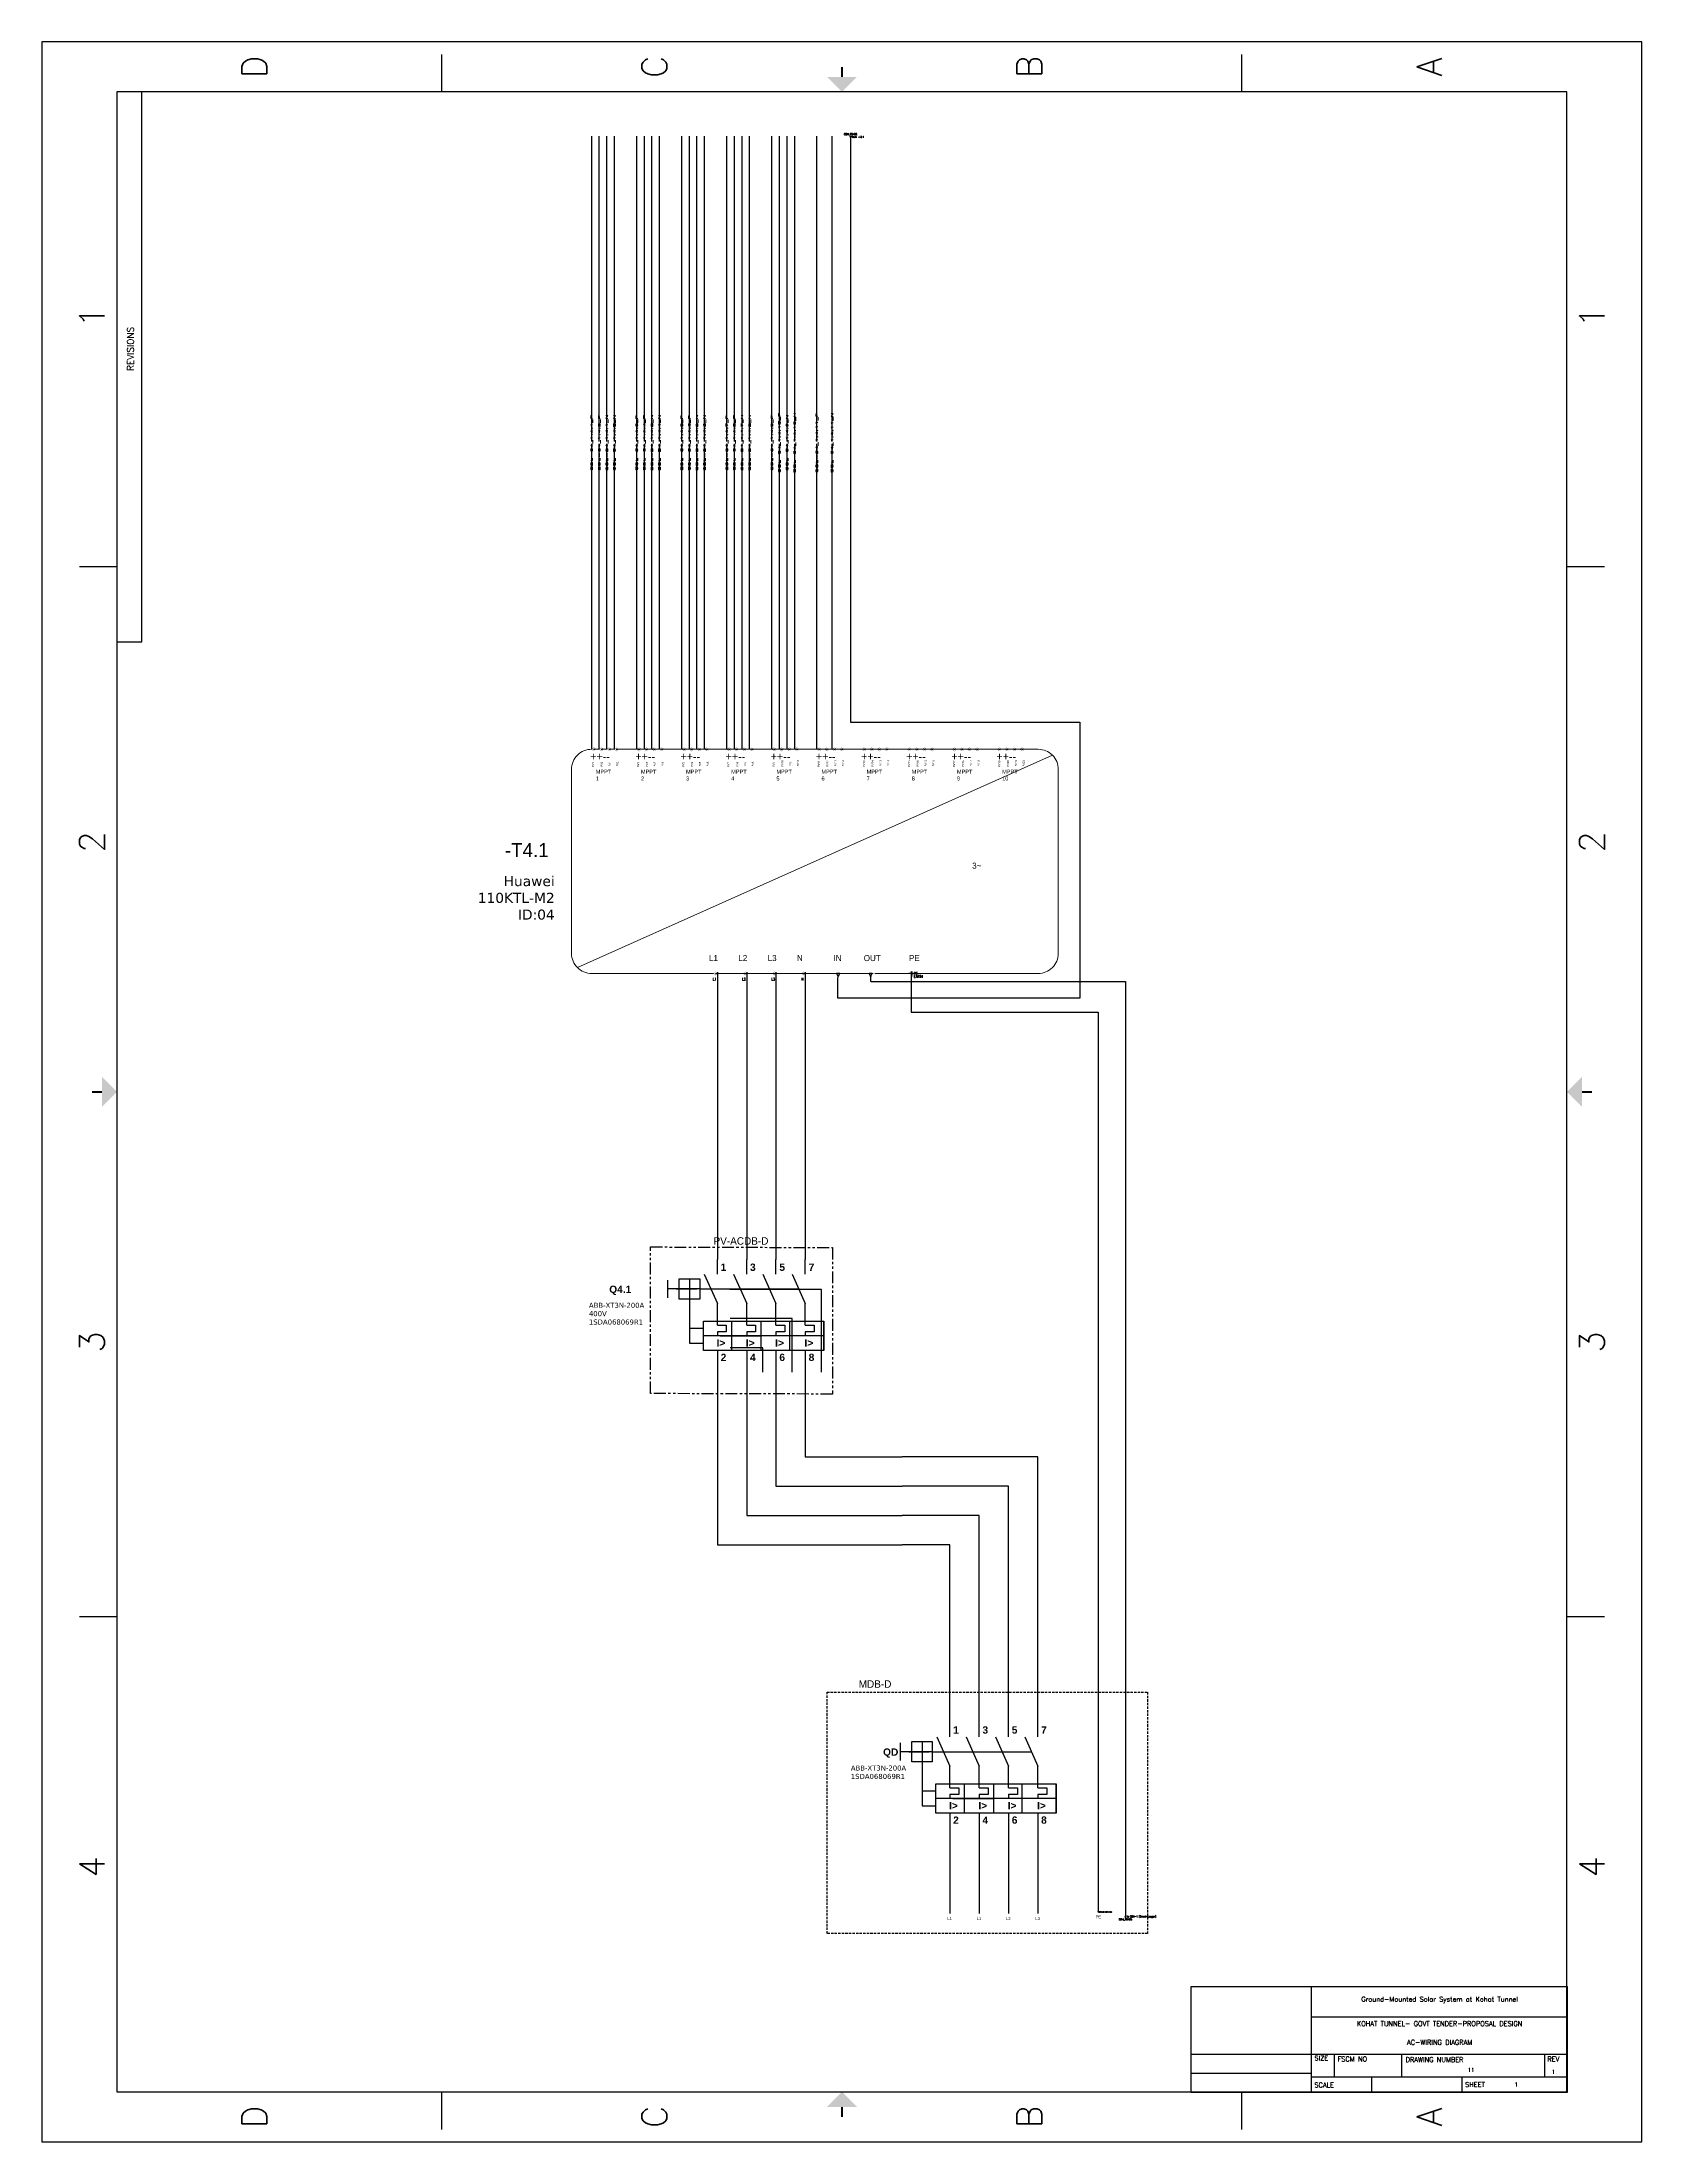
# Model space of a CAD drawing. Extents: x -25 to 1235, y -506 to 1148.
import ezdxf
from ezdxf.enums import TextEntityAlignment as Align

# ---------------------------------------------------------------- set-up
doc = ezdxf.new("R2010")
doc.units = 0
doc.header["$MEASUREMENT"] = 0
for name, pattern in [('ACAD_ISO02W100', [15, 12, -3]), ('HIDDEN2', [0.1875, 0.125, -0.0625]), ('PHANTOM2', [1.25, 0.625, -0.125, 0.125, -0.125, 0.125, -0.125])]:
    doc.linetypes.add(name, pattern=pattern)
for name, color, linetype in [('DESC', 1, 'Continuous'), ('DISCONTINUA', 7, 'ACAD_ISO02W100'), ('GRN_12AWG', 3, 'Continuous'), ('GRY_20AWG', 9, 'Continuous'), ('LOC', 8, 'Continuous'), ('LOCBOX', 92, 'HIDDEN2'), ('MISC', 2, 'Continuous'), ('PFV', 7, 'Continuous'), ('RED_12AWG', 1, 'Continuous'), ('RED_4AWG', 1, 'Continuous'), ('REGEN_LINE', 4, 'Continuous'), ('SYMS', 7, 'Continuous'), ('TAGS', 51, 'Continuous'), ('TB_LABELS', 1, 'Continuous'), ('Title Block', 7, 'Continuous'), ('Viewport', 7, 'Continuous'), ('WHT_12AWG', 7, 'Continuous'), ('WIRENO', 70, 'Continuous'), ('WIREREF', 61, 'Continuous'), ('WIREREF_DEST', 61, 'Continuous'), ('XREF', 7, 'Continuous')]:
    doc.layers.add(name, color=color, linetype=linetype)
doc.styles.add('Roman', font='romans')
doc.styles.add('TRINIDAD', font='')
doc.styles.add('WD', font='romans.shx')
doc.styles.get('TRINIDAD').set_extended_font_data('Arial')

# ---------------------------------------------------------------- blocks, each defined once
blk = doc.blocks.new('ANSI_border_C')
for p, q in [((20.5, 0.75), (20.5, 2.5)), ((14.25, 0.75), (20.5, 0.75))]:
    blk.add_line(p, q)
at = {"layer": 'Title Block'}
for p, q in [((0, 16), (0, 0)), ((21, 16), (0, 16)), ((21, 0), (21, 16)), ((5.25, 15.25), (5.25, 15.625)), ((15.75, 15.25), (15.75, 15.625)), ((0.5, 15.25), (0.5, 0.75)), ((20.5, 15.25), (0.5, 15.25)), ((15, 15.25), (15, 15)), ((20.5, 0.75), (20.5, 15.25)), ((15, 15), (20.5, 15)), ((0.125, 12), (0.5, 12)), ((20.5, 12), (20.875, 12)), ((0.125, 4), (0.5, 4)), ((20.5, 4), (20.875, 4)), ((0.5, 0.75), (20.5, 0.75)), ((5.25, 0.375), (5.25, 0.75)), ((15.75, 0.375), (15.75, 0.75)), ((0, 0), (21, 0))]:
    blk.add_line(p, q, dxfattribs=at)
at = {"layer": 'Title Block', "const_width": 0.02}
for points in [[(10.5, 15.5), (10.5, 15.4)], [(0.25, 8), (0.35, 8)], [(20.75, 8), (20.65, 8)], [(10.5, 0.5), (10.5, 0.6)]]:
    blk.add_lwpolyline(points, dxfattribs=at)
at = {"layer": 'Title Block'}
for points in [[(10.35, 15.4), (10.65, 15.4), (10.5, 15.25)], [(0.35, 7.85), (0.35, 8.15), (0.5, 8)], [(20.65, 7.85), (20.65, 8.15), (20.5, 8)], [(10.35, 0.6), (10.65, 0.6), (10.5, 0.75)]]:
    blk.add_solid(points, dxfattribs=at)
at = {"layer": 'Title Block', "style": 'Roman'}
for s, p in [('4', (2.75, 15.5)), ('3', (8, 15.5)), ('2', (13, 15.5)), ('1', (18.25, 15.5)), ('D', (0.25, 13.875)), ('D', (20.75, 13.875)), ('C', (0.25, 9.875)), ('C', (20.75, 9.875)), ('B', (0.25, 6.125)), ('B', (20.75, 6.125)), ('A', (0.25, 2.125)), ('A', (20.75, 2.125)), ('4', (2.75, 0.5)), ('3', (8, 0.5)), ('2', (13, 0.5)), ('1', (18.25, 0.5))]:
    blk.add_text(s, height=0.25, dxfattribs=at).set_placement(p, align=Align.MIDDLE_CENTER)
blk.add_text('REVISIONS', height=0.065, dxfattribs=at).set_placement((17.71, 15.083))
blk = doc.blocks.new('JIC_border_C')
at = {"xscale": 78.77001811510775, "yscale": 78.77001811510775, "zscale": 78.77001811510775, "rotation": 90}
blk.add_blockref('ANSI_border_C', (1235.3, -506.3), dxfattribs=at)
blk = doc.blocks.new('HGND2')
for p, q in [((0.125, 0), (0, 0)), ((0.125, 0.09375), (0.125, -0.09375)), ((0.171875, 0.0625), (0.171875, -0.0625)), ((0.21875, 0.03125), (0.21875, -0.03125))]:
    blk.add_line(p, q)
at = {"style": 'WD', "flags": 1}
for tag in ['ASSYCODE', 'CAT', 'X4TERM01', 'MFG', 'FAMILY']:
    blk.add_attdef(tag, (0, 0), '', height=0.01, dxfattribs=at)
at = {"style": 'WD', "width": 0.8}
for tag, p in [('TAG1', (0.25, 0)), ('INST', (0.25, 0.3125)), ('LOC', (0.25, 0.15625)), ('DESC1', (0.25, -0.15625)), ('DESC2', (0.25, -0.3125))]:
    blk.add_attdef(tag, text='', height=0.125, dxfattribs=at).set_placement(p, align=Align.MIDDLE_LEFT)
blk = doc.blocks.new('VT0_05')
blk.add_lwpolyline([(0.08, -0.06), (0, 0.08), (-0.08, -0.06)], close=True)
at = {"style": 'WD', "flags": 1}
for tag, p in [('X4TERM01', (-0.05, 0)), ('X2TERM01', (0, 0.08)), ('X1TERM01', (0.05, 0)), ('X8TERM01', (0, -0.06))]:
    blk.add_attdef(tag, p, '', height=0.01, dxfattribs=at)
blk = doc.blocks.new('HGND1')
for p, q in [((0.125, 0), (0, 0)), ((0.125, 0.09375), (0.125, -0.09375)), ((0.125, 0.09375), (0.1875, 0.0625)), ((0.125, 0), (0.1875, -0.03125)), ((0.125, -0.09375), (0.1875, -0.125))]:
    blk.add_line(p, q)
at = {"style": 'WD', "flags": 1}
for tag in ['ASSYCODE', 'X4TERM01', 'CAT', 'FAMILY', 'MFG']:
    blk.add_attdef(tag, (0, 0), '', height=0.01, dxfattribs=at)
at = {"style": 'WD', "width": 0.8}
for tag, p in [('TAG1', (0.25, 0)), ('INST', (0.25, 0.3125)), ('LOC', (0.25, 0.15625)), ('DESC1', (0.25, -0.15625)), ('DESC2', (0.25, -0.3125))]:
    blk.add_attdef(tag, text='', height=0.125, dxfattribs=at).set_placement(p, align=Align.MIDDLE_LEFT)
blk = doc.blocks.new('HC01PJ_1-')
blk.add_line((0.03, 0), (0.09, 0))
for points in [[(0.06, -0.09, 0.0125, 0.0125, 0), (-0.06, 0, 0.0125, 0.0125, 0), (0.06, 0.09, 0, 0, 0)], [(0.12, 0.06, 0.0125, 0.0125, 0), (0.03, 0, 0.0125, 0.0125, 0), (0.12, -0.06, 0, 0, 0)]]:
    blk.add_lwpolyline(points, format="xyseb")
at = {"style": 'WD', "flags": 9}
blk.add_attdef('WDTYPE', text='', height=0.01, dxfattribs=at).set_placement((-0.22, 0.07), align=Align.RIGHT)
at = {"style": 'WD', "width": 0.85}
for tag, p in [('TAG1', (-0.01, 0.12)), ('INST', (-0.01, 0.47)), ('LOC', (-0.01, 0.3)), ('DESC1', (-0.01, -0.34)), ('DESC2', (-0.01, -0.52)), ('DESC3', (-0.01, -0.69))]:
    blk.add_attdef(tag, text='', height=0.125, dxfattribs=at).set_placement(p, align=Align.CENTER)
at = {"style": 'WD'}
for tag, p, flags in [('X4TERMDESC01', (-0.09, 0.03), 1), ('X1TERMDESC02', (0.12, 0.03), 1), ('FAMILY', (0.21, 0.13), 9)]:
    blk.add_attdef(tag, p, '', height=0.01, dxfattribs=dict(at, flags=flags))
at = {"color": 7, "style": 'WD', "flags": 1}
for tag, p in [('X4TERM01', (-0.06, 0)), ('X1TERM02', (0.09, 0))]:
    blk.add_attdef(tag, p, '', height=0.0125, dxfattribs=at)
at = {"style": 'WD'}
for tag, p in [('X2LINK', (0, 0.09)), ('X8LINK', (0, -0.09))]:
    blk.add_attdef(tag, p, '', height=0.01, dxfattribs=at)
at = {"linetype": 'Continuous', "style": 'WD', "flags": 9}
for tag, p in [('ASSYCODE', (0.22, 0.06)), ('CAT', (0.23, 0.11)), ('MFG', (0.23, 0.09))]:
    blk.add_attdef(tag, text='', height=0.01, dxfattribs=at).set_placement(p, align=Align.CENTER)
at = {"linetype": 'Continuous', "style": 'WD', "flags": 8}
blk.add_attdef('TERM01', text='', height=0.125, dxfattribs=at).set_placement((-0.1, -0.03), align=Align.TOP_RIGHT)
blk.add_attdef('TERM02', text='', height=0.125, dxfattribs=at).set_placement((0.15, -0.03), align=Align.TOP_LEFT)
blk = doc.blocks.new('WDDOT')
for radius in [0.03, 0.0187, 0.00929]:
    blk.add_circle((0, 0), radius)
blk = doc.blocks.new('WD_WNV1')
at = {"style": 'WD', "width": 0.9}
blk.add_attdef('WIRENO', text='', height=0.125, rotation=90, dxfattribs=at).set_placement((0, 0), align=Align.MIDDLE_CENTER)
at = {"color": 7, "style": 'WD'}
for tag, p in [('X2_TINY_DOT_DONT_REMOVE', (0, 0.062)), ('X8_TINY_DOT_DONT_REMOVE', (0, -0.062))]:
    blk.add_attdef(tag, p, '', height=0.0001, dxfattribs=at)
at = {"style": 'WD', "flags": 1}
for tag, p in [('X2TERM01', (0, 0.062)), ('X8TERM01', (0, -0.062))]:
    blk.add_attdef(tag, p, '', height=0.01, dxfattribs=at)
for tag, p in [('W01USER', (0.096, 0.077)), ('W02USER', (0.096, 0.069)), ('W03USER', (0.096, 0.062)), ('W04USER', (0.096, 0.054)), ('W05USER', (0.096, 0.046)), ('W06USER', (0.096, 0.038)), ('W07USER', (0.096, 0.03)), ('W08USER', (0.096, 0.023)), ('W09USER', (0.096, 0.015)), ('W10USER', (0.096, 0.007))]:
    blk.add_attdef(tag, text='', height=0.005, dxfattribs=at).set_placement(p, align=Align.CENTER)
blk = doc.blocks.new('HA1S4')
for points in [[(0, 0), (-0.03, 0), (0, -0.09), (0.03, 0), (0, 0)], [(0.02, -0.01), (-0.02, -0.01), (0, -0.06), (0.02, -0.01)]]:
    blk.add_lwpolyline(points)
at = {"style": 'WD', "flags": 1}
for tag, p in [('X2TERM01', (0, 0)), ('SIGCODE', (0.03, -0.08))]:
    blk.add_attdef(tag, p, '', height=0.01, dxfattribs=at)
at = {"style": 'WD', "width": 0.7}
for tag, p in [('DESC1', (0.09, 0.11)), ('XREF', (0.09, -0.06))]:
    blk.add_attdef(tag, p, '', height=0.125, dxfattribs=at)
at = {"style": 'WD', "width": 0.8, "flags": 8}
blk.add_attdef('WIRENO', text='', height=0.125, dxfattribs=at).set_placement((0, -0.26), align=Align.CENTER)
blk = doc.blocks.new('HA1D2')
blk.add_lwpolyline([(0, 0.09), (0.03, 0.09), (0, 0), (-0.03, 0.09), (0, 0.09)])
at = {"style": 'WD', "width": 0.8, "flags": 8}
blk.add_attdef('WIRENO', text='', height=0.125, dxfattribs=at).set_placement((0, 0.15), align=Align.CENTER)
at = {"style": 'WD', "flags": 1}
for tag, p in [('X8TERM01', (0, 0)), ('SIGCODE', (0.03, 0.07))]:
    blk.add_attdef(tag, p, '', height=0.01, dxfattribs=at)
at = {"style": 'WD', "width": 0.7}
for tag, p in [('XREF', (0.08, -0.04)), ('DESC1', (0.08, -0.21))]:
    blk.add_attdef(tag, p, '', height=0.125, dxfattribs=at)
blk = doc.blocks.new('JIC_tblock_desc_C')
for p, q in [((0, 0), (0, 1.75)), ((-6.25, 0), (0, 0))]:
    blk.add_line(p, q)
at = {"layer": 'Title Block'}
for p, q in [((-6.25, 0), (-6.25, 1.75)), ((-6.25, 1.75), (0, 1.75)), ((-4.25, 0), (-4.25, 1.75)), ((-4.25, 1.25), (0, 1.25)), ((-6.25, 0.63), (0, 0.63)), ((-3.87, 0.25), (-3.87, 0.63)), ((-2.75, 0.25), (-2.75, 0.63)), ((-0.38, 0.25), (-0.38, 0.63)), ((-6.25, 0.315), (-4.25, 0.315)), ((-4.25, 0.25), (0, 0.25)), ((-3.25, 0), (-3.25, 0.25)), ((-1.75, 0), (-1.75, 0.25))]:
    blk.add_line(p, q, dxfattribs=at)
at = {"color": 0, "style": 'Roman', "flags": 8}
for tag, p in [('FNAME', (-15.416, 6.819)), ('REVDATE', (-15.416, 4.106)), ('USER', (-15.416, 1.477))]:
    blk.add_attdef(tag, p, '', height=0.15, rotation=90, dxfattribs=at)
at = {"style": 'WD'}
for tag, p in [('PROJDESC', (-2.125, 1.5)), ('TITLE1', (-2.125, 1.095)), ('TITLE2', (-2.125, 0.785))]:
    blk.add_attdef(tag, text='', height=0.08, dxfattribs=at).set_placement(p, align=Align.CENTER)
for tag, p in [('SIZE', (-4.162, 0.32)), ('FSCM_NO', (-3.4, 0.337)), ('DWG_NO', (-1.659, 0.337)), ('REV', (-0.265, 0.303)), ('SCALE', (-3.634, 0.069)), ('SHEET', (-0.883, 0.092))]:
    blk.add_attdef(tag, p, '', height=0.065, dxfattribs=at)
at = {"style": 'WD', "flags": 1}
blk.add_attdef('WD_TB', (-5.57, 0.177), '', height=0.086, dxfattribs=at)
at = {"layer": 'TB_LABELS', "style": 'WD'}
for s, p in [('SIZE', (-4.204, 0.604)), ('FSCM NO', (-3.819, 0.588)), ('DRAWING NUMBER', (-2.689, 0.579)), ('REV', (-0.336, 0.588)), ('SCALE', (-4.204, 0.158)), ('SHEET', (-1.701, 0.164))]:
    blk.add_text(s, height=0.08, dxfattribs=at).set_placement(p, align=Align.TOP_LEFT)

msp = doc.modelspace()

# ---------------------------------------------------------------- linework, layer by layer
at = {"color": 5, "lineweight": 9}
msp.add_line((770.9, 586.1), (396.8, 418.8), dxfattribs=at)
for points in [[(504, 414.1), (408, 414.1, -0.414214), (392.1, 429.9), (392.1, 574.9, -0.414214), (408, 590.7), (408, 590.7)], [(428.4, 590.7), (759.7, 590.7, -0.414214), (775.5, 574.9), (775.5, 429.9, -0.414214), (759.7, 414.1), (631.1, 414.1)]]:
    msp.add_lwpolyline(points, format="xyb", dxfattribs=at)
for points in [[(410.5, 590.7), (414, 590.7)], [(416.5, 590.7), (420, 590.7)], [(422.4, 590.7), (425.9, 590.7)], [(629.8, 414.1), (506.5, 414.1)]]:
    msp.add_lwpolyline(points, dxfattribs=at)
at = {"layer": 'DISCONTINUA', "color": 0, "linetype": 'ACAD_ISO02W100', "ltscale": 0.03}
for p, q in [((493.1, 165.6), (571.1, 165.6)), ((485, 157.6), (485, 122.9)), ((496.1, 134.5), (485, 134.5)), ((485, 122.9), (496.1, 122.9)), ((668.2, -206.9), (668.2, -241.6)), ((676.3, -198.9), (754.2, -198.9)), ((679.2, -230), (668.2, -230)), ((668.2, -241.6), (679.2, -241.6))]:
    msp.add_line(p, q, dxfattribs=at)
at = {"layer": 'GRN_12AWG'}
for p, q in [((659.7, 414.1), (659.7, 383.7)), ((659.7, 383.7), (806.9, 383.7)), ((806.9, 383.7), (806.9, 74.2)), ((806.9, 74), (806.9, 48.4)), ((806.9, 48.2), (806.9, -324.9))]:
    msp.add_line(p, q, dxfattribs=at)
for centre in [(806.9, 74.1), (806.9, 48.3)]:
    msp.add_arc(centre, 0.118, 90, 270, dxfattribs=at)
at = {"layer": 'GRY_20AWG'}
for p, q in [((589.1, 165.3), (517, 165.3)), ((589.1, 100), (589.1, 165.3)), ((566, 142.2), (517, 142.2)), ((566, 100), (566, 142.2)), ((542.9, 119.1), (517, 119.1)), ((542.9, 100), (542.9, 119.1))]:
    msp.add_line(p, q, dxfattribs=at)
at = {"layer": 'LOCBOX', "color": 6, "linetype": 'PHANTOM2', "ltscale": 15}
msp.add_lwpolyline([(454.4, 198.7), (597.7, 198.2), (597.7, 82.8), (454.4, 83.2)], close=True, dxfattribs=at)
at = {"layer": 'LOCBOX', "color": 6, "linetype": 'HIDDEN2', "ltscale": 15}
msp.add_lwpolyline([(593.4, -152), (845.9, -152), (845.9, -342.1), (593.4, -342.1)], close=True, dxfattribs=at)
at = {"layer": 'PFV', "color": 0}
for points in [[(507, 179.5, 0), (507, 188.7, 0)], [(507, 177.2, 0), (507, 188.7, 0)], [(530.1, 179.5, 0), (530.1, 188.7, 0)], [(553.1, 179.5, 0), (553.1, 188.7, 0)], [(576.2, 179.5, 0), (576.2, 188.7, 0)], [(481.6, 165.6, 0), (490.8, 165.6, 0)], [(509.3, 128.7, 0), (518.5, 128.7, 0)], [(518.5, 128.7, 0), (530.1, 128.7, 0)], [(530.1, 128.7, 0), (541.6, 128.7, 0)], [(690.1, -185, 0), (690.1, -175.8, 0)], [(690.1, -187.3, 0), (690.1, -175.8, 0)], [(713.2, -185, 0), (713.2, -175.8, 0)], [(736.3, -185, 0), (736.3, -175.8, 0)], [(759.4, -185, 0), (759.4, -175.8, 0)], [(657.8, -198.9, 0), (664.7, -198.9, 0)], [(664.7, -198.9, 0), (673.9, -198.9, 0)], [(692.4, -235.8, 0), (701.7, -235.8, 0)], [(701.7, -235.8, 0), (713.2, -235.8, 0)], [(713.2, -235.8, 0), (724.8, -235.8, 0)]]:
    msp.add_polyline3d(points, dxfattribs=at)
at = {"layer": 'PFV', "color": 6}
msp.add_polyline3d([(474.6, 165.6, 0), (481.6, 165.6, 0)], dxfattribs=at)
at = {"layer": 'RED_12AWG'}
for p, q in [((408, 833.1), (408, 1073.7)), ((414, 833.1), (414, 1073.7)), ((420, 833.1), (420, 1073.7)), ((425.9, 833.1), (425.9, 1073.7)), ((443.5, 833.1), (443.5, 1073.7)), ((449.5, 833.1), (449.5, 1073.7)), ((455.5, 833.1), (455.5, 1073.7)), ((461.4, 833.1), (461.4, 1073.7)), ((479, 833.1), (479, 1073.7)), ((485, 833.1), (485, 1073.7)), ((490.9, 833.1), (490.9, 1073.7)), ((496.9, 833.1), (496.9, 1073.7)), ((514.5, 833.1), (514.5, 1073.7)), ((520.4, 833.1), (520.4, 1073.7)), ((526.4, 833.1), (526.4, 1073.7)), ((532.4, 833.1), (532.4, 1073.7)), ((550, 833.1), (550, 1073.7)), ((555.9, 833.1), (555.9, 1073.7)), ((561.9, 833.1), (561.9, 1073.7)), ((567.9, 833.1), (567.9, 1073.7)), ((585.4, 833.1), (585.4, 1073.7)), ((597.4, 833.1), (597.4, 1073.7)), ((408, 590.7), (408, 831.4)), ((414, 590.7), (414, 831.4)), ((420, 590.7), (420, 831.4)), ((425.9, 590.7), (425.9, 831.4)), ((443.5, 590.7), (443.5, 831.4)), ((449.5, 590.7), (449.5, 831.4)), ((455.5, 590.7), (455.5, 831.4)), ((461.4, 590.7), (461.4, 831.4)), ((479, 590.7), (479, 831.4)), ((485, 590.7), (485, 831.4)), ((490.9, 590.7), (490.9, 831.4)), ((496.9, 590.7), (496.9, 831.4)), ((514.5, 590.7), (514.5, 831.4)), ((520.4, 590.7), (520.4, 831.4)), ((526.4, 590.7), (526.4, 831.4)), ((532.4, 590.7), (532.4, 831.4)), ((550, 590.7), (550, 831.4)), ((555.9, 590.7), (555.9, 831.3)), ((561.9, 590.7), (561.9, 831.4)), ((567.9, 590.7), (567.9, 831.3)), ((585.4, 590.7), (585.4, 831.3)), ((597.4, 590.7), (597.4, 831.3)), ((507, 415.1), (507, 188.7)), ((530.1, 415.1), (530.1, 188.7)), ((553.1, 415.1), (553.1, 188.7)), ((576.2, 415.1), (576.2, 188.7)), ((507, 112.5), (507, -36)), ((530.1, 112.5), (530.1, -12.9)), ((553.1, 112.5), (553.1, 10.2)), ((576.2, 112.5), (576.2, 33.3)), ((576.2, 33.3), (652.6, 33.3)), ((759.4, 33.3), (652.6, 33.3)), ((759.4, -175.8), (759.4, 33.3)), ((553.1, 10.2), (652.6, 10.2)), ((736.3, 10.2), (652.6, 10.2)), ((736.3, -175.8), (736.3, 10.2)), ((530.1, -12.9), (652.6, -12.9)), ((713.2, -12.9), (652.6, -12.9)), ((713.2, -175.8), (713.2, -12.9)), ((507, -36), (652.6, -36)), ((690.1, -36), (652.6, -36)), ((690.1, -175.8), (690.1, -36))]:
    msp.add_line(p, q, dxfattribs=at)
at = {"layer": 'RED_4AWG'}
for p, q in [((690.1, -256.6), (690.1, -326.3)), ((713.2, -256.6), (713.2, -326.3)), ((736.3, -256.6), (736.3, -326.3)), ((759.4, -256.6), (759.4, -326.3))]:
    msp.add_line(p, q, dxfattribs=at)
at = {"layer": 'REGEN_LINE', "color": 6, "linetype": 'Continuous'}
for p, q in [((467.7, 172.6), (467.7, 158.7)), ((493.1, 165.6), (467.7, 165.6))]:
    msp.add_line(p, q, dxfattribs=at)
at = {"layer": 'REGEN_LINE', "color": 0, "linetype": 'Continuous'}
for p, q in [((485, 173.7), (485, 157.6)), ((496.7, 177.2), (507, 154.1)), ((519.8, 177.2), (530.1, 154.1)), ((542.9, 177.2), (553.1, 154.1)), ((566, 177.2), (576.2, 154.1)), ((507, 137.1), (513.9, 137.1)), ((513.9, 137.1), (513.9, 131.8)), ((530.1, 137.1), (537, 137.1)), ((537, 137.1), (537, 131.8)), ((553.1, 137.1), (560.1, 137.1)), ((560.1, 137.1), (560.1, 131.8)), ((576.2, 137.1), (583.2, 137.1)), ((583.2, 137.1), (583.2, 131.8)), ((513.9, 131.8), (507, 131.8)), ((507, 131.8), (507, 128.7)), ((537, 131.8), (530.1, 131.8)), ((530.1, 131.8), (530.1, 128.7)), ((560.1, 131.8), (553.1, 131.8)), ((553.1, 131.8), (553.1, 128.7)), ((583.2, 131.8), (576.2, 131.8)), ((576.2, 131.8), (576.2, 128.7)), ((650.9, -191.9), (650.9, -205.8)), ((668.2, -190.8), (668.2, -206.9)), ((679.8, -187.3), (690.1, -210.4)), ((702.9, -187.3), (713.2, -210.4)), ((726, -187.3), (736.3, -210.4)), ((749.1, -187.3), (759.4, -210.4)), ((676.3, -198.9), (650.9, -198.9)), ((690.1, -227.4), (697.1, -227.4)), ((697.1, -227.4), (697.1, -232.7)), ((713.2, -227.4), (720.2, -227.4)), ((720.2, -227.4), (720.2, -232.7)), ((736.3, -227.4), (743.3, -227.4)), ((743.3, -227.4), (743.3, -232.7)), ((759.4, -227.4), (766.4, -227.4)), ((766.4, -227.4), (766.4, -232.7)), ((697.1, -232.7), (690.1, -232.7)), ((690.1, -232.7), (690.1, -235.8)), ((720.2, -232.7), (713.2, -232.7)), ((713.2, -232.7), (713.2, -235.8)), ((743.3, -232.7), (736.3, -232.7)), ((736.3, -232.7), (736.3, -235.8)), ((766.4, -232.7), (759.4, -232.7)), ((759.4, -232.7), (759.4, -235.8))]:
    msp.add_line(p, q, dxfattribs=at)
at = {"layer": 'REGEN_LINE', "color": 6, "linetype": 'Continuous'}
msp.add_lwpolyline([(476.9, 173.7), (493.1, 173.7), (493.1, 157.6), (476.9, 157.6)], close=True, dxfattribs=at)
at = {"layer": 'REGEN_LINE', "color": 0, "linetype": 'Continuous'}
for points in [[(496.1, 140.2), (590.8, 140.2), (590.8, 128.9), (496.1, 128.7)], [(496.1, 128.7), (590.8, 128.9), (590.8, 117.1), (496.1, 117.1)], [(660.1, -190.8), (676.3, -190.8), (676.3, -206.9), (660.1, -206.9)], [(679.2, -224.3), (773.9, -224.3), (773.9, -235.6), (679.2, -235.8)], [(679.2, -235.8), (773.9, -235.6), (773.9, -247.4), (679.2, -247.4)]]:
    msp.add_lwpolyline(points, close=True, dxfattribs=at)
for points in [[(507, 177.2, 0), (507, 188.7, 0)], [(530.1, 177.2, 0), (530.1, 188.7, 0)], [(553.1, 177.2, 0), (553.1, 188.7, 0)], [(576.2, 177.2, 0), (576.2, 188.7, 0)], [(507, 137.1, 0), (507, 154.1, 0)], [(530.1, 137.1, 0), (530.1, 154.1, 0)], [(553.1, 137.1, 0), (553.1, 154.1, 0)], [(576.2, 137.1, 0), (576.2, 154.1, 0)], [(518.5, 117.1, 0), (518.5, 140.2, 0)], [(541.6, 117.1, 0), (541.6, 140.2, 0)], [(564, 117.1, 0), (564, 140.2, 0)], [(590.8, 117.1, 0), (590.8, 140.2, 0)], [(507, 117.1, 0), (507, 107.9, 0)], [(530.1, 117.1, 0), (530.1, 107.9, 0)], [(553.1, 117.1, 0), (553.1, 107.9, 0)], [(576.2, 117.1, 0), (576.2, 107.9, 0)], [(690.1, -187.3, 0), (690.1, -175.8, 0)], [(713.2, -187.3, 0), (713.2, -175.8, 0)], [(736.3, -187.3, 0), (736.3, -175.8, 0)], [(759.4, -187.3, 0), (759.4, -175.8, 0)], [(690.1, -227.4, 0), (690.1, -210.4, 0)], [(713.2, -227.4, 0), (713.2, -210.4, 0)], [(736.3, -227.4, 0), (736.3, -210.4, 0)], [(759.4, -227.4, 0), (759.4, -210.4, 0)], [(701.7, -247.4, 0), (701.7, -224.3, 0)], [(724.8, -247.4, 0), (724.8, -224.3, 0)], [(747.2, -247.4, 0), (747.2, -224.3, 0)], [(773.9, -247.4, 0), (773.9, -224.3, 0)], [(690.1, -247.4, 0), (690.1, -256.6, 0)], [(713.2, -247.4, 0), (713.2, -256.6, 0)], [(736.3, -247.4, 0), (736.3, -256.6, 0)], [(759.4, -247.4, 0), (759.4, -256.6, 0)]]:
    msp.add_polyline3d(points, dxfattribs=at)
at = {"layer": 'WHT_12AWG'}
for p, q in [((611.9, 1072.8), (611.9, 612.1)), ((611.9, 612.1), (782.3, 612.1)), ((782.3, 612.1), (792.5, 612.1)), ((792.5, 612.1), (792.5, 394.6)), ((602, 409.8), (602.1, 411.9)), ((602, 394.6), (602, 409.9)), ((627.8, 407.7), (627.8, 411.9)), ((627.8, 407.7), (659.5, 407.7)), ((659.8, 407.7), (792.4, 407.7)), ((792.7, 407.7), (828.4, 407.7)), ((828.4, 407.7), (828.4, -328.7)), ((602.1, 394.6), (602, 394.6)), ((659.5, 394.6), (602.1, 394.6)), ((792.5, 394.6), (659.8, 394.6))]:
    msp.add_line(p, q, dxfattribs=at)
msp.add_arc((792.5, 407.7), 0.118, 0, 180, dxfattribs=at)

# ---------------------------------------------------------------- block references
ref = msp.add_blockref('JIC_tblock_desc_C', (1176.7, -467), dxfattribs=dict(xscale=47.43896155336263, yscale=47.43896155336263, zscale=47.43896155336263))
ref.add_attrib('SHEET', '1', (1134.9, -462.6), dxfattribs={"height": 3.08, "style": 'WD'})
ref.add_attrib('REV', '1', (1164.2, -452.6), dxfattribs={"height": 3.08, "style": 'WD'})
ref.add_attrib('DWG_NO', '11', (1098, -451), dxfattribs={"height": 3.08, "style": 'WD'})
ref.add_attrib('TITLE2', 'AC-WIRING DIAGRAM', dxfattribs={"height": 3.795, "style": 'WD'}).set_placement((1075.9, -429.7), align=Align.CENTER)
ref.add_attrib('TITLE1', 'KOHAT TUNNEL- GOVT TENDER-PROPOSAL DESIGN', dxfattribs={"height": 3.795, "style": 'WD'}).set_placement((1075.9, -415), align=Align.CENTER)
ref.add_attrib('PROJDESC', 'Ground-Mounted Solar System at Kohat Tunnel', dxfattribs={"height": 3.795, "style": 'WD'}).set_placement((1075.9, -395.8), align=Align.CENTER)
at = {"layer": 'SYMS'}
ref = msp.add_blockref('HA1D2', (611.9, 1072.7), dxfattribs=dict(at, xscale=11.76684315208556, yscale=11.76684315208556, zscale=11.76684315208556))
ref.add_attrib('WIRENO', 'COM_RS485', dxfattribs={"layer": 'WIREREF_DEST', "height": 1.47, "style": 'WD', "width": 0.8, "flags": 8}).set_placement((611.9, 1074.5), align=Align.CENTER)
ref.add_attrib('XREF', 'from -T3.1', (612.8, 1072.3), dxfattribs={"layer": 'XREF', "height": 1.47, "style": 'WD', "width": 0.7})
at = {"layer": 'SYMS', "color": 5, "lineweight": 9, "xscale": 15.80414927030301, "yscale": 15.80414927030301, "zscale": 15.80414927030301}
for p in [(409, 590.7), (415, 590.7), (421, 590.7), (426.9, 590.7), (444.5, 590.7), (450.5, 590.7), (456.4, 590.7), (462.4, 590.7), (480, 590.7), (486, 590.7), (491.9, 590.7), (497.9, 590.7), (515.5, 590.7), (521.4, 590.7), (527.4, 590.7), (533.4, 590.7), (550.9, 590.7), (556.9, 590.7), (562.9, 590.7), (568.9, 590.7), (586.4, 590.7), (592.4, 590.7), (598.4, 590.7), (604.3, 590.7), (621.9, 590.7), (627.9, 590.7), (633.8, 590.7), (639.8, 590.7), (657.4, 590.7), (663.4, 590.7), (669.3, 590.7), (675.3, 590.7), (692.9, 590.7), (698.8, 590.7), (704.8, 590.7), (710.8, 590.7), (728.3, 590.7), (734.3, 590.7), (740.3, 590.7), (746.3, 590.7)]:
    msp.add_blockref('HC01PJ_1-', p, dxfattribs=at)
at = {"layer": 'SYMS', "color": 5, "lineweight": 9}
ref = msp.add_blockref('HC01PJ_1-', (505, 414.1), dxfattribs=dict(at, xscale=15.80414927030301, yscale=15.80414927030301, zscale=15.80414927030301))
ref.add_attrib('DESC1', 'L1', dxfattribs={"layer": 'DESC', "height": 1.98, "style": 'WD', "width": 0.85}).set_placement((504.8, 408.7), align=Align.CENTER)
ref = msp.add_blockref('HC01PJ_1-', (528.1, 414.1), dxfattribs=dict(at, xscale=15.80414927030301, yscale=15.80414927030301, zscale=15.80414927030301))
ref.add_attrib('DESC1', 'L2', dxfattribs={"layer": 'DESC', "height": 1.98, "style": 'WD', "width": 0.85}).set_placement((527.9, 408.7), align=Align.CENTER)
ref = msp.add_blockref('HC01PJ_1-', (551.2, 414.1), dxfattribs=dict(at, xscale=15.80414927030301, yscale=15.80414927030301, zscale=15.80414927030301))
ref.add_attrib('DESC1', 'L3', dxfattribs={"layer": 'DESC', "height": 1.98, "style": 'WD', "width": 0.85}).set_placement((551, 408.7), align=Align.CENTER)
ref = msp.add_blockref('HC01PJ_1-', (574.3, 414.1), dxfattribs=dict(at, xscale=15.80414927030301, yscale=15.80414927030301, zscale=15.80414927030301))
ref.add_attrib('DESC1', 'N', dxfattribs={"layer": 'DESC', "height": 1.98, "style": 'WD', "width": 0.85}).set_placement((574.1, 408.7), align=Align.CENTER)
at = {"layer": 'SYMS', "color": 5, "lineweight": 9, "xscale": 15.80414927030301, "yscale": 15.80414927030301, "zscale": 15.80414927030301, "rotation": 180}
for p in [(602.1, 413.1), (627.7, 413.1)]:
    msp.add_blockref('VT0_05', p, dxfattribs=at)
at = {"layer": 'SYMS', "color": 5, "lineweight": 9}
ref = msp.add_blockref('HGND1', (657.7, 414.1), dxfattribs=dict(at, xscale=15.80414927030301, yscale=15.80414927030301, zscale=15.80414927030301))
ref.add_attrib('TAG1', 'PE', dxfattribs={"layer": 'TAGS', "height": 1.98, "style": 'WD', "width": 0.8}).set_placement((661.7, 414.1), align=Align.MIDDLE_LEFT)
ref.add_attrib('DESC1', 'EARTH', dxfattribs={"layer": 'DESC', "height": 1.98, "style": 'WD', "width": 0.8}).set_placement((661.7, 411.7), align=Align.MIDDLE_LEFT)
at = {"layer": 'SYMS', "xscale": 2.353368630417112, "yscale": 2.353368630417112, "zscale": 2.353368630417112}
for p in [(602, 409.9), (627.7, 411.9), (517, 165.3)]:
    msp.add_blockref('WDDOT', p, dxfattribs=at)
at = {"layer": 'SYMS'}
ref = msp.add_blockref('HGND2', (806.9, -324.9), dxfattribs=dict(at, xscale=1.176684315208556, yscale=1.176684315208556, zscale=1.176684315208556, rotation=270))
ref.add_attrib('INST', '-GRID CONNECTION BOX', dxfattribs={"layer": 'LOC', "height": 0.706, "style": 'WD', "width": 0.8}).set_placement((807.3, -325.2), align=Align.MIDDLE_LEFT)
ref.add_attrib('TAG1', 'PE', dxfattribs={"layer": 'TAGS', "height": 0.706, "style": 'WD', "width": 0.8}).set_placement((806.9, -325.2), align=Align.MIDDLE_LEFT)
ref = msp.add_blockref('HA1S4', (828.4, -328.7), dxfattribs=dict(at, xscale=11.76684315208556, yscale=11.76684315208556, zscale=11.76684315208556))
ref.add_attrib('WIRENO', 'COM_RS485', dxfattribs={"layer": 'WIREREF', "height": 1.47, "style": 'WD', "width": 0.8, "flags": 8}).set_placement((828.4, -331.7), align=Align.CENTER)
ref.add_attrib('XREF', 'to COM-1 (Smart-Logger)', (829.5, -329.4), dxfattribs={"layer": 'XREF', "height": 1.471, "style": 'WD', "width": 0.7})
at = {"layer": 'Viewport'}
msp.add_blockref('JIC_border_C', (0, 0), dxfattribs=at)
at = {"layer": 'WIRENO'}
ref = msp.add_blockref('WD_WNV1', (408, 832.2), dxfattribs=dict(at, xscale=11.76684315208556, yscale=35.30052945625668, zscale=1.176684315208556))
ref.add_attrib('X2_TINY_DOT_DONT_REMOVE', '.', (408, 857.5), dxfattribs={"layer": 'MISC', "color": 7, "height": 0.00353, "style": 'WD', "width": 0.333333})
ref.add_attrib('X8_TINY_DOT_DONT_REMOVE', '.', (408, 806.9), dxfattribs={"layer": 'MISC', "color": 7, "height": 0.00353, "style": 'WD', "width": 0.333333})
ref.add_attrib('WIRENO', 'SOL-04_1.4.1_P', dxfattribs={"height": 1.471, "rotation": 90, "style": 'WD', "width": 2.7}).set_placement((408, 832.2), align=Align.MIDDLE_CENTER)
ref = msp.add_blockref('WD_WNV1', (414, 832.2), dxfattribs=dict(at, xscale=11.76684315208556, yscale=35.30052945625668, zscale=1.176684315208556))
ref.add_attrib('X2_TINY_DOT_DONT_REMOVE', '.', (414, 857.5), dxfattribs={"layer": 'MISC', "color": 7, "height": 0.00353, "style": 'WD', "width": 0.333333})
ref.add_attrib('X8_TINY_DOT_DONT_REMOVE', '.', (414, 806.9), dxfattribs={"layer": 'MISC', "color": 7, "height": 0.00353, "style": 'WD', "width": 0.333333})
ref.add_attrib('WIRENO', 'SOL-04_1.4.2_P', dxfattribs={"height": 1.471, "rotation": 90, "style": 'WD', "width": 2.7}).set_placement((414, 832.2), align=Align.MIDDLE_CENTER)
ref = msp.add_blockref('WD_WNV1', (420, 832.2), dxfattribs=dict(at, xscale=11.76684315208556, yscale=35.30052945625668, zscale=1.176684315208556))
ref.add_attrib('X2_TINY_DOT_DONT_REMOVE', '.', (420, 857.5), dxfattribs={"layer": 'MISC', "color": 7, "height": 0.00353, "style": 'WD', "width": 0.333333})
ref.add_attrib('X8_TINY_DOT_DONT_REMOVE', '.', (420, 806.9), dxfattribs={"layer": 'MISC', "color": 7, "height": 0.00353, "style": 'WD', "width": 0.333333})
ref.add_attrib('WIRENO', 'SOL-04_1.4.1_N', dxfattribs={"height": 1.471, "rotation": 90, "style": 'WD', "width": 2.7}).set_placement((420, 832.2), align=Align.MIDDLE_CENTER)
ref = msp.add_blockref('WD_WNV1', (425.9, 832.2), dxfattribs=dict(at, xscale=11.76684315208556, yscale=35.30052945625668, zscale=1.176684315208556))
ref.add_attrib('X2_TINY_DOT_DONT_REMOVE', '.', (425.9, 857.5), dxfattribs={"layer": 'MISC', "color": 7, "height": 0.00353, "style": 'WD', "width": 0.333333})
ref.add_attrib('X8_TINY_DOT_DONT_REMOVE', '.', (425.9, 806.9), dxfattribs={"layer": 'MISC', "color": 7, "height": 0.00353, "style": 'WD', "width": 0.333333})
ref.add_attrib('WIRENO', 'SOL-04_1.4.2_N', dxfattribs={"height": 1.471, "rotation": 90, "style": 'WD', "width": 2.7}).set_placement((425.9, 832.2), align=Align.MIDDLE_CENTER)
ref = msp.add_blockref('WD_WNV1', (443.5, 832.2), dxfattribs=dict(at, xscale=11.76684315208556, yscale=35.30052945625668, zscale=1.176684315208556))
ref.add_attrib('X2_TINY_DOT_DONT_REMOVE', '.', (443.5, 857.5), dxfattribs={"layer": 'MISC', "color": 7, "height": 0.00353, "style": 'WD', "width": 0.333333})
ref.add_attrib('X8_TINY_DOT_DONT_REMOVE', '.', (443.5, 806.9), dxfattribs={"layer": 'MISC', "color": 7, "height": 0.00353, "style": 'WD', "width": 0.333333})
ref.add_attrib('WIRENO', 'SOL-04_1.4.3_P', dxfattribs={"height": 1.471, "rotation": 90, "style": 'WD', "width": 2.7}).set_placement((443.5, 832.2), align=Align.MIDDLE_CENTER)
ref = msp.add_blockref('WD_WNV1', (449.5, 832.2), dxfattribs=dict(at, xscale=11.76684315208556, yscale=35.30052945625668, zscale=1.176684315208556))
ref.add_attrib('X2_TINY_DOT_DONT_REMOVE', '.', (449.5, 857.5), dxfattribs={"layer": 'MISC', "color": 7, "height": 0.00353, "style": 'WD', "width": 0.333333})
ref.add_attrib('X8_TINY_DOT_DONT_REMOVE', '.', (449.5, 806.9), dxfattribs={"layer": 'MISC', "color": 7, "height": 0.00353, "style": 'WD', "width": 0.333333})
ref.add_attrib('WIRENO', 'SOL-04_1.4.4_P', dxfattribs={"height": 1.471, "rotation": 90, "style": 'WD', "width": 2.7}).set_placement((449.5, 832.2), align=Align.MIDDLE_CENTER)
ref = msp.add_blockref('WD_WNV1', (455.5, 832.2), dxfattribs=dict(at, xscale=11.76684315208556, yscale=35.30052945625668, zscale=1.176684315208556))
ref.add_attrib('X2_TINY_DOT_DONT_REMOVE', '.', (455.5, 857.5), dxfattribs={"layer": 'MISC', "color": 7, "height": 0.00353, "style": 'WD', "width": 0.333333})
ref.add_attrib('X8_TINY_DOT_DONT_REMOVE', '.', (455.5, 806.9), dxfattribs={"layer": 'MISC', "color": 7, "height": 0.00353, "style": 'WD', "width": 0.333333})
ref.add_attrib('WIRENO', 'SOL-04_1.4.3_N', dxfattribs={"height": 1.471, "rotation": 90, "style": 'WD', "width": 2.7}).set_placement((455.5, 832.2), align=Align.MIDDLE_CENTER)
ref = msp.add_blockref('WD_WNV1', (461.4, 832.2), dxfattribs=dict(at, xscale=11.76684315208556, yscale=35.30052945625668, zscale=1.176684315208556))
ref.add_attrib('X2_TINY_DOT_DONT_REMOVE', '.', (461.4, 857.5), dxfattribs={"layer": 'MISC', "color": 7, "height": 0.00353, "style": 'WD', "width": 0.333333})
ref.add_attrib('X8_TINY_DOT_DONT_REMOVE', '.', (461.4, 806.9), dxfattribs={"layer": 'MISC', "color": 7, "height": 0.00353, "style": 'WD', "width": 0.333333})
ref.add_attrib('WIRENO', 'SOL-04_1.4.4_N', dxfattribs={"height": 1.471, "rotation": 90, "style": 'WD', "width": 2.7}).set_placement((461.4, 832.2), align=Align.MIDDLE_CENTER)
ref = msp.add_blockref('WD_WNV1', (479, 832.2), dxfattribs=dict(at, xscale=11.76684315208556, yscale=35.30052945625668, zscale=1.176684315208556))
ref.add_attrib('X2_TINY_DOT_DONT_REMOVE', '.', (479, 857.5), dxfattribs={"layer": 'MISC', "color": 7, "height": 0.00353, "style": 'WD', "width": 0.333333})
ref.add_attrib('X8_TINY_DOT_DONT_REMOVE', '.', (479, 806.9), dxfattribs={"layer": 'MISC', "color": 7, "height": 0.00353, "style": 'WD', "width": 0.333333})
ref.add_attrib('WIRENO', 'SOL-04_1.4.5_P', dxfattribs={"height": 1.471, "rotation": 90, "style": 'WD', "width": 2.7}).set_placement((479, 832.2), align=Align.MIDDLE_CENTER)
ref = msp.add_blockref('WD_WNV1', (485, 832.2), dxfattribs=dict(at, xscale=11.76684315208556, yscale=35.30052945625668, zscale=1.176684315208556))
ref.add_attrib('X2_TINY_DOT_DONT_REMOVE', '.', (485, 857.5), dxfattribs={"layer": 'MISC', "color": 7, "height": 0.00353, "style": 'WD', "width": 0.333333})
ref.add_attrib('X8_TINY_DOT_DONT_REMOVE', '.', (485, 806.9), dxfattribs={"layer": 'MISC', "color": 7, "height": 0.00353, "style": 'WD', "width": 0.333333})
ref.add_attrib('WIRENO', 'SOL-04_1.4.6_P', dxfattribs={"height": 1.471, "rotation": 90, "style": 'WD', "width": 2.7}).set_placement((485, 832.2), align=Align.MIDDLE_CENTER)
ref = msp.add_blockref('WD_WNV1', (490.9, 832.2), dxfattribs=dict(at, xscale=11.76684315208556, yscale=35.30052945625668, zscale=1.176684315208556))
ref.add_attrib('X2_TINY_DOT_DONT_REMOVE', '.', (490.9, 857.5), dxfattribs={"layer": 'MISC', "color": 7, "height": 0.00353, "style": 'WD', "width": 0.333333})
ref.add_attrib('X8_TINY_DOT_DONT_REMOVE', '.', (490.9, 806.9), dxfattribs={"layer": 'MISC', "color": 7, "height": 0.00353, "style": 'WD', "width": 0.333333})
ref.add_attrib('WIRENO', 'SOL-04_1.4.5_N', dxfattribs={"height": 1.471, "rotation": 90, "style": 'WD', "width": 2.7}).set_placement((490.9, 832.2), align=Align.MIDDLE_CENTER)
ref = msp.add_blockref('WD_WNV1', (496.9, 832.2), dxfattribs=dict(at, xscale=11.76684315208556, yscale=35.30052945625668, zscale=1.176684315208556))
ref.add_attrib('X2_TINY_DOT_DONT_REMOVE', '.', (496.9, 857.5), dxfattribs={"layer": 'MISC', "color": 7, "height": 0.00353, "style": 'WD', "width": 0.333333})
ref.add_attrib('X8_TINY_DOT_DONT_REMOVE', '.', (496.9, 806.9), dxfattribs={"layer": 'MISC', "color": 7, "height": 0.00353, "style": 'WD', "width": 0.333333})
ref.add_attrib('WIRENO', 'SOL-04_1.4.6_N', dxfattribs={"height": 1.471, "rotation": 90, "style": 'WD', "width": 2.7}).set_placement((496.9, 832.2), align=Align.MIDDLE_CENTER)
ref = msp.add_blockref('WD_WNV1', (514.5, 832.2), dxfattribs=dict(at, xscale=11.76684315208556, yscale=35.30052945625668, zscale=1.176684315208556))
ref.add_attrib('X2_TINY_DOT_DONT_REMOVE', '.', (514.5, 857.5), dxfattribs={"layer": 'MISC', "color": 7, "height": 0.00353, "style": 'WD', "width": 0.333333})
ref.add_attrib('X8_TINY_DOT_DONT_REMOVE', '.', (514.5, 806.9), dxfattribs={"layer": 'MISC', "color": 7, "height": 0.00353, "style": 'WD', "width": 0.333333})
ref.add_attrib('WIRENO', 'SOL-04_1.4.7_P', dxfattribs={"height": 1.471, "rotation": 90, "style": 'WD', "width": 2.7}).set_placement((514.5, 832.2), align=Align.MIDDLE_CENTER)
ref = msp.add_blockref('WD_WNV1', (520.4, 832.2), dxfattribs=dict(at, xscale=11.76684315208556, yscale=35.30052945625668, zscale=1.176684315208556))
ref.add_attrib('X2_TINY_DOT_DONT_REMOVE', '.', (520.4, 857.5), dxfattribs={"layer": 'MISC', "color": 7, "height": 0.00353, "style": 'WD', "width": 0.333333})
ref.add_attrib('X8_TINY_DOT_DONT_REMOVE', '.', (520.4, 806.9), dxfattribs={"layer": 'MISC', "color": 7, "height": 0.00353, "style": 'WD', "width": 0.333333})
ref.add_attrib('WIRENO', 'SOL-04_1.4.8_P', dxfattribs={"height": 1.471, "rotation": 90, "style": 'WD', "width": 2.7}).set_placement((520.4, 832.2), align=Align.MIDDLE_CENTER)
ref = msp.add_blockref('WD_WNV1', (526.4, 832.2), dxfattribs=dict(at, xscale=11.76684315208556, yscale=35.30052945625668, zscale=1.176684315208556))
ref.add_attrib('X2_TINY_DOT_DONT_REMOVE', '.', (526.4, 857.5), dxfattribs={"layer": 'MISC', "color": 7, "height": 0.00353, "style": 'WD', "width": 0.333333})
ref.add_attrib('X8_TINY_DOT_DONT_REMOVE', '.', (526.4, 806.9), dxfattribs={"layer": 'MISC', "color": 7, "height": 0.00353, "style": 'WD', "width": 0.333333})
ref.add_attrib('WIRENO', 'SOL-04_1.4.7_N', dxfattribs={"height": 1.471, "rotation": 90, "style": 'WD', "width": 2.7}).set_placement((526.4, 832.2), align=Align.MIDDLE_CENTER)
ref = msp.add_blockref('WD_WNV1', (532.4, 832.2), dxfattribs=dict(at, xscale=11.76684315208556, yscale=35.30052945625668, zscale=1.176684315208556))
ref.add_attrib('X2_TINY_DOT_DONT_REMOVE', '.', (532.4, 857.5), dxfattribs={"layer": 'MISC', "color": 7, "height": 0.00353, "style": 'WD', "width": 0.333333})
ref.add_attrib('X8_TINY_DOT_DONT_REMOVE', '.', (532.4, 806.9), dxfattribs={"layer": 'MISC', "color": 7, "height": 0.00353, "style": 'WD', "width": 0.333333})
ref.add_attrib('WIRENO', 'SOL-04_1.4.8_N', dxfattribs={"height": 1.471, "rotation": 90, "style": 'WD', "width": 2.7}).set_placement((532.4, 832.2), align=Align.MIDDLE_CENTER)
ref = msp.add_blockref('WD_WNV1', (550, 832.2), dxfattribs=dict(at, xscale=11.76684315208556, yscale=35.30052945625668, zscale=1.176684315208556))
ref.add_attrib('X2_TINY_DOT_DONT_REMOVE', '.', (550, 857.5), dxfattribs={"layer": 'MISC', "color": 7, "height": 0.00353, "style": 'WD', "width": 0.333333})
ref.add_attrib('X8_TINY_DOT_DONT_REMOVE', '.', (550, 806.9), dxfattribs={"layer": 'MISC', "color": 7, "height": 0.00353, "style": 'WD', "width": 0.333333})
ref.add_attrib('WIRENO', 'SOL-04_1.4.9_P', dxfattribs={"height": 1.471, "rotation": 90, "style": 'WD', "width": 2.7}).set_placement((550, 832.2), align=Align.MIDDLE_CENTER)
ref = msp.add_blockref('WD_WNV1', (555.9, 832.2), dxfattribs=dict(at, xscale=11.76684315208556, yscale=35.30052945625668, zscale=1.176684315208556))
ref.add_attrib('X2_TINY_DOT_DONT_REMOVE', '.', (555.9, 859.4), dxfattribs={"layer": 'MISC', "color": 7, "height": 0.00353, "style": 'WD', "width": 0.333333})
ref.add_attrib('X8_TINY_DOT_DONT_REMOVE', '.', (555.9, 805), dxfattribs={"layer": 'MISC', "color": 7, "height": 0.00353, "style": 'WD', "width": 0.333333})
ref.add_attrib('WIRENO', 'SOL-04_1.4.10_P', dxfattribs={"height": 1.471, "rotation": 90, "style": 'WD', "width": 2.7}).set_placement((555.9, 832.2), align=Align.MIDDLE_CENTER)
ref = msp.add_blockref('WD_WNV1', (561.9, 832.2), dxfattribs=dict(at, xscale=11.76684315208556, yscale=35.30052945625668, zscale=1.176684315208556))
ref.add_attrib('X2_TINY_DOT_DONT_REMOVE', '.', (561.9, 857.5), dxfattribs={"layer": 'MISC', "color": 7, "height": 0.00353, "style": 'WD', "width": 0.333333})
ref.add_attrib('X8_TINY_DOT_DONT_REMOVE', '.', (561.9, 806.9), dxfattribs={"layer": 'MISC', "color": 7, "height": 0.00353, "style": 'WD', "width": 0.333333})
ref.add_attrib('WIRENO', 'SOL-04_1.4.9_N', dxfattribs={"height": 1.471, "rotation": 90, "style": 'WD', "width": 2.7}).set_placement((561.9, 832.2), align=Align.MIDDLE_CENTER)
ref = msp.add_blockref('WD_WNV1', (567.9, 832.2), dxfattribs=dict(at, xscale=11.76684315208556, yscale=35.30052945625668, zscale=1.176684315208556))
ref.add_attrib('X2_TINY_DOT_DONT_REMOVE', '.', (567.9, 859.4), dxfattribs={"layer": 'MISC', "color": 7, "height": 0.00353, "style": 'WD', "width": 0.333333})
ref.add_attrib('X8_TINY_DOT_DONT_REMOVE', '.', (567.9, 805), dxfattribs={"layer": 'MISC', "color": 7, "height": 0.00353, "style": 'WD', "width": 0.333333})
ref.add_attrib('WIRENO', 'SOL-04_1.4.10_N', dxfattribs={"height": 1.471, "rotation": 90, "style": 'WD', "width": 2.7}).set_placement((567.9, 832.2), align=Align.MIDDLE_CENTER)
ref = msp.add_blockref('WD_WNV1', (585.4, 832.2), dxfattribs=dict(at, xscale=11.76684315208556, yscale=35.30052945625668, zscale=1.176684315208556))
ref.add_attrib('X2_TINY_DOT_DONT_REMOVE', '.', (585.4, 859.4), dxfattribs={"layer": 'MISC', "color": 7, "height": 0.00353, "style": 'WD', "width": 0.333333})
ref.add_attrib('X8_TINY_DOT_DONT_REMOVE', '.', (585.4, 805), dxfattribs={"layer": 'MISC', "color": 7, "height": 0.00353, "style": 'WD', "width": 0.333333})
ref.add_attrib('WIRENO', 'SOL-04_1.4.11_P', dxfattribs={"height": 1.471, "rotation": 90, "style": 'WD', "width": 2.7}).set_placement((585.4, 832.2), align=Align.MIDDLE_CENTER)
ref = msp.add_blockref('WD_WNV1', (597.4, 832.2), dxfattribs=dict(at, xscale=11.76684315208556, yscale=35.30052945625668, zscale=1.176684315208556))
ref.add_attrib('X2_TINY_DOT_DONT_REMOVE', '.', (597.4, 859.4), dxfattribs={"layer": 'MISC', "color": 7, "height": 0.00353, "style": 'WD', "width": 0.333333})
ref.add_attrib('X8_TINY_DOT_DONT_REMOVE', '.', (597.4, 805), dxfattribs={"layer": 'MISC', "color": 7, "height": 0.00353, "style": 'WD', "width": 0.333333})
ref.add_attrib('WIRENO', 'SOL-04_1.4.11_N', dxfattribs={"height": 1.471, "rotation": 90, "style": 'WD', "width": 2.7}).set_placement((597.4, 832.2), align=Align.MIDDLE_CENTER)

# ---------------------------------------------------------------- texts
at = {"color": 5, "lineweight": 9, "attachment_point": 1}
for s, width, insert, char_height in [('++--', 0.946, (406.8, 588.2), 6.32), ('++--', 0.946, (442.4, 588.2), 6.32), ('++--', 0.946, (477.9, 588.2), 6.32), ('++--', 0.946, (513.5, 588.2), 6.32), ('++--', 0.946, (549, 588.2), 6.32), ('++--', 0.946, (584.6, 588.2), 6.32), ('++--', 0.946, (620.2, 588.2), 6.32), ('++--', 0.946, (655.7, 588.2), 6.32), ('++--', 0.946, (691.3, 588.2), 6.32), ('++--', 0.946, (726.8, 588.2), 6.32), ('MPPT 1', 1.359, (411.2, 574.6), 3.18), ('MPPT 2', 1.359, (446.8, 574.6), 3.18), ('MPPT 3', 1.359, (482.3, 574.6), 3.18), ('MPPT 4', 1.359, (517.9, 574.6), 3.18), ('MPPT 5', 1.359, (553.5, 574.6), 3.18), ('MPPT 6', 1.359, (589, 574.6), 3.18), ('MPPT 7', 1.359, (624.6, 574.6), 3.18), ('MPPT 8', 1.359, (660.1, 574.6), 3.18), ('MPPT 9', 1.359, (695.7, 574.6), 3.18), ('MPPT 10', 1.359, (731.3, 574.6), 3.18), ('3~', 4.255, (707.7, 501.4), 4.74), ('L1', 4.255, (500.4, 428.6), 4.74), ('L2', 4.255, (523.5, 428.6), 4.74), ('L3', 4.255, (546.6, 428.6), 4.74), ('N', 4.255, (569.7, 428.6), 4.74), ('IN', 4.255, (598.5, 428.6), 4.74), ('OUT', 4.255, (622.3, 428.6), 4.74), ('PE', 4.255, (657.9, 428.6), 4.74)]:
    msp.add_mtext_dynamic_manual_height_columns(s, width=width, gutter_width=0.325, heights=[0], dxfattribs=dict(at, insert=insert, char_height=char_height))
at = {"color": 5, "lineweight": 9, "char_height": 1.58, "attachment_point": 1, "rotation": 90}
for s, insert in [('{\\fYu Gothic Medium|b0|i0|c0|p34;PV1}', (408.3, 576.9)), ('{\\fYu Gothic Medium|b0|i0|c0|p34;PV2}', (415.1, 577.1)), ('{\\fYu Gothic Medium|b0|i0|c0|p34;PV1}', (421.4, 577.2)), ('{\\fYu Gothic Medium|b0|i0|c0|p34;PV2}', (427.4, 577.2)), ('{\\fYu Gothic Medium|b0|i0|c0|p34;PV3}', (443.8, 576.9)), ('{\\fYu Gothic Medium|b0|i0|c0|p34;PV4}', (450.7, 577.1)), ('{\\fYu Gothic Medium|b0|i0|c0|p34;PV3}', (456.9, 577.2)), ('{\\fYu Gothic Medium|b0|i0|c0|p34;PV4}', (463, 577.2)), ('{\\fYu Gothic Medium|b0|i0|c0|p34;PV5}', (479.4, 576.9)), ('{\\fYu Gothic Medium|b0|i0|c0|p34;PV6}', (486.2, 577.1)), ('{\\fYu Gothic Medium|b0|i0|c0|p34;PV5}', (492.5, 577.2)), ('{\\fYu Gothic Medium|b0|i0|c0|p34;PV6}', (498.6, 577.2)), ('{\\fYu Gothic Medium|b0|i0|c0|p34;PV7}', (514.9, 576.9)), ('{\\fYu Gothic Medium|b0|i0|c0|p34;PV8}', (521.8, 577.1)), ('{\\fYu Gothic Medium|b0|i0|c0|p34;PV7}', (528.1, 577.2)), ('{\\fYu Gothic Medium|b0|i0|c0|p34;PV8}', (534.1, 577.2)), ('{\\fYu Gothic Medium|b0|i0|c0|p34;PV9}', (550.5, 576.9)), ('{\\fYu Gothic Medium|b0|i0|c0|p34;PV10}', (557.3, 577.1)), ('{\\fYu Gothic Medium|b0|i0|c0|p34;PV9}', (563.6, 577.2)), ('{\\fYu Gothic Medium|b0|i0|c0|p34;PV10}', (569.7, 577.2)), ('{\\fYu Gothic Medium|b0|i0|c0|p34;PV11}', (586.1, 576.9)), ('{\\fYu Gothic Medium|b0|i0|c0|p34;PV12}', (592.9, 577.1)), ('{\\fYu Gothic Medium|b0|i0|c0|p34;PV11}', (599.2, 577.2)), ('{\\fYu Gothic Medium|b0|i0|c0|p34;PV12}', (605.2, 577.2)), ('{\\fYu Gothic Medium|b0|i0|c0|p34;PV13}', (621.6, 576.9)), ('{\\fYu Gothic Medium|b0|i0|c0|p34;PV14}', (628.4, 577.1)), ('{\\fYu Gothic Medium|b0|i0|c0|p34;PV13}', (634.7, 577.2)), ('{\\fYu Gothic Medium|b0|i0|c0|p34;PV14}', (640.8, 577.2)), ('{\\fYu Gothic Medium|b0|i0|c0|p34;PV15}', (657.2, 576.9)), ('{\\fYu Gothic Medium|b0|i0|c0|p34;PV16}', (664, 577.1)), ('{\\fYu Gothic Medium|b0|i0|c0|p34;PV15}', (670.3, 577.2)), ('{\\fYu Gothic Medium|b0|i0|c0|p34;PV16}', (676.3, 577.2)), ('{\\fYu Gothic Medium|b0|i0|c0|p34;PV17}', (692.7, 576.9)), ('{\\fYu Gothic Medium|b0|i0|c0|p34;PV18}', (699.6, 577.1)), ('{\\fYu Gothic Medium|b0|i0|c0|p34;PV17}', (705.9, 577.2)), ('{\\fYu Gothic Medium|b0|i0|c0|p34;PV18}', (711.9, 577.2)), ('{\\fYu Gothic Medium|b0|i0|c0|p34;PV19}', (728.3, 576.9)), ('{\\fYu Gothic Medium|b0|i0|c0|p34;PV20}', (735.1, 577.1)), ('{\\fYu Gothic Medium|b0|i0|c0|p34;PV19}', (741.4, 577.2)), ('{\\fYu Gothic Medium|b0|i0|c0|p34;PV20}', (747.5, 577.2))]:
    msp.add_mtext_dynamic_manual_height_columns(s, width=0.38, gutter_width=0.325, heights=[0], dxfattribs=dict(at, insert=insert))
at = {"attachment_point": 1}
for s, width, gutter_width, insert, char_height in [('\\pxqr;{\\fVerdana|b0|i0|c0|p34;Huawei 110KTL-M2\\PID:04}', 9.659, 3, (369.2, 490.8), 7.902), ('{\\fVerdana|b0|i0|c0|p34;\\C0;ABB-XT3N-200A^J400V^J1SDA068069R1}', 3.166, 0.325, (405.8, 154.7), 3.951), ('{\\fVerdana|b0|i0|c0|p34;\\C0;ABB-XT3N-200A^J1SDA068069R1}', 3.166, 0.325, (612.1, -209.8), 3.951), ('L1', 8.508, 3, (688.2, -329.2), 2.35), ('L1', 8.508, 3, (711.3, -329.2), 2.35), ('L2', 8.508, 3, (734.4, -329.2), 2.35), ('L3', 8.508, 3, (757.5, -329.2), 2.35), ('PE', 8.508, 3, (805, -327.8), 2.35)]:
    msp.add_mtext_dynamic_manual_height_columns(s, width=width, gutter_width=gutter_width, heights=[0], dxfattribs=dict(at, insert=insert, char_height=char_height))
at = {"color": 0, "char_height": 5.75, "width": 4665.295, "style": 'TRINIDAD'}
for s, insert, attachment_point in [('{\\fArial|b1|i0|c0|p34;1}', (509.6, 185.6), 1), ('{\\fArial|b1|i0|c0|p34;3}', (532.7, 185.6), 1), ('{\\fArial|b1|i0|c0|p34;5}', (555.8, 185.6), 1), ('{\\fArial|b1|i0|c0|p34;7}', (578.9, 185.6), 1), ('{\\fArial|b1|i0|c0|p34;Q4.1}', (421.8, 168.2), 1), ('{\\fArial|b1|i0|c0|p34;I>}', (506.3, 126), 1), ('{\\fArial|b1|i0|c0|p34;I>}', (529.4, 126), 1), ('{\\fArial|b1|i0|c0|p34;I>}', (552.5, 126), 1), ('{\\fArial|b1|i0|c0|p34;I>}', (575.6, 126), 1), ('{\\fArial|b1|i0|c0|p34;2}', (509.6, 108.8), 7), ('{\\fArial|b1|i0|c0|p34;4}', (532.7, 108.8), 7), ('{\\fArial|b1|i0|c0|p34;6}', (555.8, 108.8), 7), ('{\\fArial|b1|i0|c0|p34;8}', (578.9, 108.8), 7), ('{\\fArial|b1|i0|c0|p34;1}', (692.7, -178.9), 1), ('{\\fArial|b1|i0|c0|p34;3}', (715.8, -178.9), 1), ('{\\fArial|b1|i0|c0|p34;5}', (738.9, -178.9), 1), ('{\\fArial|b1|i0|c0|p34;7}', (762, -178.9), 1), ('{\\fArial|b1|i0|c0|p34;QD}', (637.5, -196.3), 1), ('{\\fArial|b1|i0|c0|p34;I>}', (689.5, -238.5), 1), ('{\\fArial|b1|i0|c0|p34;I>}', (712.6, -238.5), 1), ('{\\fArial|b1|i0|c0|p34;I>}', (735.7, -238.5), 1), ('{\\fArial|b1|i0|c0|p34;I>}', (758.8, -238.5), 1), ('{\\fArial|b1|i0|c0|p34;2}', (692.7, -255.7), 7), ('{\\fArial|b1|i0|c0|p34;4}', (715.8, -255.7), 7), ('{\\fArial|b1|i0|c0|p34;6}', (738.9, -255.7), 7), ('{\\fArial|b1|i0|c0|p34;8}', (762, -255.7), 7)]:
    msp.add_mtext(s, dxfattribs=dict(at, insert=insert, attachment_point=attachment_point))
msp.add_attdef('-T4.1', text='Huawei 110KTL-M2', height=11.063).set_placement((339.6, 516.8), align=Align.TOP_LEFT)
at = {"layer": 'LOCBOX', "color": 6}
for s, p in [('PV-ACDB-D', (525.6, 198.7)), ('MDB-D', (631.2, -150.3))]:
    msp.add_text(s, height=5.88, dxfattribs=at).set_placement(p, align=Align.BOTTOM_CENTER)

doc.saveas('drawing.dxf')
